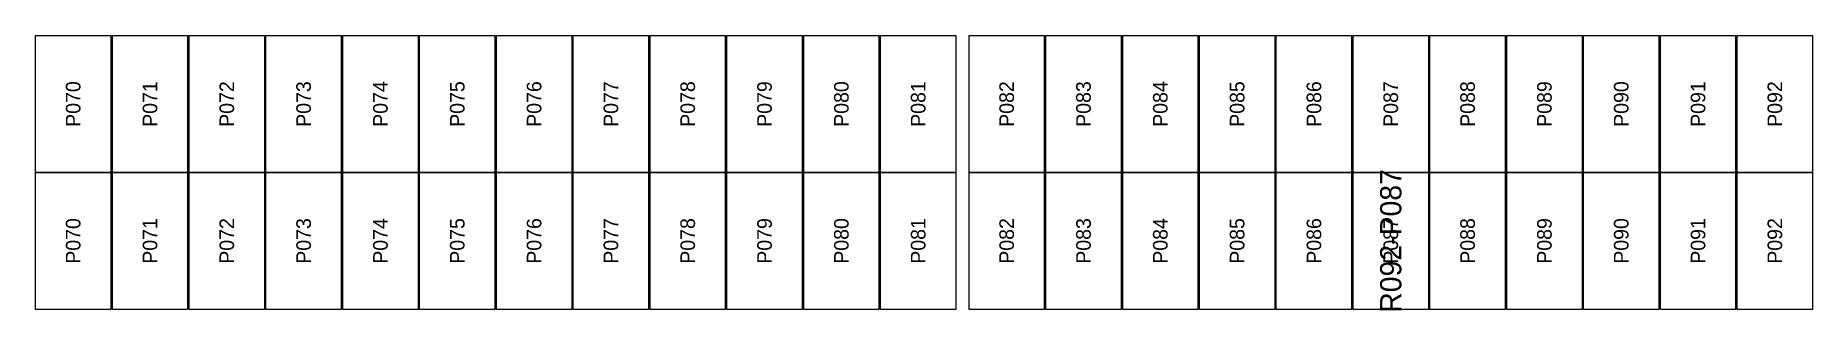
# Model space of a CAD drawing. Extents: x 296295 to 296770, y 651564 to 652121.
# Drawn here: x 296661.29 to 296688.08, y 651751 to 651755.14 of the extents above; entities that cross this region are included whole.
import ezdxf
from ezdxf.enums import TextEntityAlignment as Align

# ---------------------------------------------------------------- set-up
doc = ezdxf.new("R2010")
doc.units = 0

msp = doc.modelspace()

# ---------------------------------------------------------------- texts
at = {"layer": 'DEFECT_LABELS'}
msp.add_text('R092-P087', height=0.32, rotation=90, dxfattribs=at).set_placement((296681.72, 651752.046), align=Align.MIDDLE_CENTER)
at = {"layer": 'PANEL_POSITION'}
for s, p in [('P070', (296661.858, 651754.109)), ('P071', (296663.016, 651754.109)), ('P072', (296664.174, 651754.109)), ('P073', (296665.332, 651754.109)), ('P074', (296666.49, 651754.109)), ('P075', (296667.648, 651754.109)), ('P076', (296668.806, 651754.109)), ('P077', (296669.964, 651754.109)), ('P078', (296671.122, 651754.109)), ('P079', (296672.28, 651754.109)), ('P080', (296673.438, 651754.109)), ('P081', (296674.596, 651754.109)), ('P082', (296675.93, 651754.109)), ('P083', (296677.088, 651754.109)), ('P084', (296678.246, 651754.109)), ('P085', (296679.404, 651754.109)), ('P086', (296680.562, 651754.109)), ('P087', (296681.72, 651754.109)), ('P088', (296682.878, 651754.109)), ('P089', (296684.036, 651754.109)), ('P090', (296685.194, 651754.109)), ('P091', (296686.352, 651754.109)), ('P092', (296687.51, 651754.109)), ('P070', (296661.858, 651752.046)), ('P071', (296663.016, 651752.046)), ('P072', (296664.174, 651752.046)), ('P073', (296665.332, 651752.046)), ('P074', (296666.49, 651752.046)), ('P075', (296667.648, 651752.046)), ('P076', (296668.806, 651752.046)), ('P077', (296669.964, 651752.046)), ('P078', (296671.122, 651752.046)), ('P079', (296672.28, 651752.046)), ('P080', (296673.438, 651752.046)), ('P081', (296674.596, 651752.046)), ('P082', (296675.93, 651752.046)), ('P083', (296677.088, 651752.046)), ('P084', (296678.246, 651752.046)), ('P085', (296679.404, 651752.046)), ('P086', (296680.562, 651752.046)), ('P087', (296681.72, 651752.046)), ('P088', (296682.878, 651752.046)), ('P089', (296684.036, 651752.046)), ('P090', (296685.194, 651752.046)), ('P091', (296686.352, 651752.046)), ('P092', (296687.51, 651752.046))]:
    msp.add_text(s, height=0.22, rotation=90, dxfattribs=at).set_placement(p, align=Align.MIDDLE_CENTER)

# ---------------------------------------------------------------- linework, layer by layer
at = {"layer": 'DEFECTIVE_PANELS'}
msp.add_lwpolyline([(296681.153, 651753.078), (296682.287, 651753.078), (296682.287, 651751.015), (296681.153, 651751.015)], close=True, dxfattribs=at)
at = {"layer": 'PANELS_MASTER'}
for points in [[(296661.291, 651755.141), (296662.425, 651755.141), (296662.425, 651753.078), (296661.291, 651753.078)], [(296662.449, 651755.141), (296663.583, 651755.141), (296663.583, 651753.078), (296662.449, 651753.078)], [(296663.607, 651755.141), (296664.741, 651755.141), (296664.741, 651753.078), (296663.607, 651753.078)], [(296664.765, 651755.141), (296665.899, 651755.141), (296665.899, 651753.078), (296664.765, 651753.078)], [(296665.923, 651755.141), (296667.057, 651755.141), (296667.057, 651753.078), (296665.923, 651753.078)], [(296667.081, 651755.141), (296668.215, 651755.141), (296668.215, 651753.078), (296667.081, 651753.078)], [(296668.239, 651755.141), (296669.373, 651755.141), (296669.373, 651753.078), (296668.239, 651753.078)], [(296669.397, 651755.141), (296670.531, 651755.141), (296670.531, 651753.078), (296669.397, 651753.078)], [(296670.555, 651755.141), (296671.689, 651755.141), (296671.689, 651753.078), (296670.555, 651753.078)], [(296671.713, 651755.141), (296672.847, 651755.141), (296672.847, 651753.078), (296671.713, 651753.078)], [(296672.871, 651755.141), (296674.005, 651755.141), (296674.005, 651753.078), (296672.871, 651753.078)], [(296674.029, 651755.141), (296675.163, 651755.141), (296675.163, 651753.078), (296674.029, 651753.078)], [(296675.363, 651755.141), (296676.497, 651755.141), (296676.497, 651753.078), (296675.363, 651753.078)], [(296676.521, 651755.141), (296677.655, 651755.141), (296677.655, 651753.078), (296676.521, 651753.078)], [(296677.679, 651755.141), (296678.813, 651755.141), (296678.813, 651753.078), (296677.679, 651753.078)], [(296678.837, 651755.141), (296679.971, 651755.141), (296679.971, 651753.078), (296678.837, 651753.078)], [(296679.995, 651755.141), (296681.129, 651755.141), (296681.129, 651753.078), (296679.995, 651753.078)], [(296681.153, 651755.141), (296682.287, 651755.141), (296682.287, 651753.078), (296681.153, 651753.078)], [(296682.311, 651755.141), (296683.445, 651755.141), (296683.445, 651753.078), (296682.311, 651753.078)], [(296683.469, 651755.141), (296684.603, 651755.141), (296684.603, 651753.078), (296683.469, 651753.078)], [(296684.627, 651755.141), (296685.761, 651755.141), (296685.761, 651753.078), (296684.627, 651753.078)], [(296685.785, 651755.141), (296686.919, 651755.141), (296686.919, 651753.078), (296685.785, 651753.078)], [(296686.943, 651755.141), (296688.077, 651755.141), (296688.077, 651753.078), (296686.943, 651753.078)], [(296661.291, 651753.078), (296662.425, 651753.078), (296662.425, 651751.015), (296661.291, 651751.015)], [(296662.449, 651753.078), (296663.583, 651753.078), (296663.583, 651751.015), (296662.449, 651751.015)], [(296663.607, 651753.078), (296664.741, 651753.078), (296664.741, 651751.015), (296663.607, 651751.015)], [(296664.765, 651753.078), (296665.899, 651753.078), (296665.899, 651751.015), (296664.765, 651751.015)], [(296665.923, 651753.078), (296667.057, 651753.078), (296667.057, 651751.015), (296665.923, 651751.015)], [(296667.081, 651753.078), (296668.215, 651753.078), (296668.215, 651751.015), (296667.081, 651751.015)], [(296668.239, 651753.078), (296669.373, 651753.078), (296669.373, 651751.015), (296668.239, 651751.015)], [(296669.397, 651753.078), (296670.531, 651753.078), (296670.531, 651751.015), (296669.397, 651751.015)], [(296670.555, 651753.078), (296671.689, 651753.078), (296671.689, 651751.015), (296670.555, 651751.015)], [(296671.713, 651753.078), (296672.847, 651753.078), (296672.847, 651751.015), (296671.713, 651751.015)], [(296672.871, 651753.078), (296674.005, 651753.078), (296674.005, 651751.015), (296672.871, 651751.015)], [(296674.029, 651753.078), (296675.163, 651753.078), (296675.163, 651751.015), (296674.029, 651751.015)], [(296675.363, 651753.078), (296676.497, 651753.078), (296676.497, 651751.015), (296675.363, 651751.015)], [(296676.521, 651753.078), (296677.655, 651753.078), (296677.655, 651751.015), (296676.521, 651751.015)], [(296677.679, 651753.078), (296678.813, 651753.078), (296678.813, 651751.015), (296677.679, 651751.015)], [(296678.837, 651753.078), (296679.971, 651753.078), (296679.971, 651751.015), (296678.837, 651751.015)], [(296679.995, 651753.078), (296681.129, 651753.078), (296681.129, 651751.015), (296679.995, 651751.015)], [(296682.311, 651753.078), (296683.445, 651753.078), (296683.445, 651751.015), (296682.311, 651751.015)], [(296683.469, 651753.078), (296684.603, 651753.078), (296684.603, 651751.015), (296683.469, 651751.015)], [(296684.627, 651753.078), (296685.761, 651753.078), (296685.761, 651751.015), (296684.627, 651751.015)], [(296685.785, 651753.078), (296686.919, 651753.078), (296686.919, 651751.015), (296685.785, 651751.015)], [(296686.943, 651753.078), (296688.077, 651753.078), (296688.077, 651751.015), (296686.943, 651751.015)]]:
    msp.add_lwpolyline(points, close=True, dxfattribs=at)

msp.set_redraw_order([(e.dxf.handle, doc.entitydb.next_handle()) for e in msp.query("TEXT MTEXT ATTDEF DIMENSION ARC_DIMENSION")])  # texts and dimensions are drawn at this point

doc.saveas('drawing.dxf')
